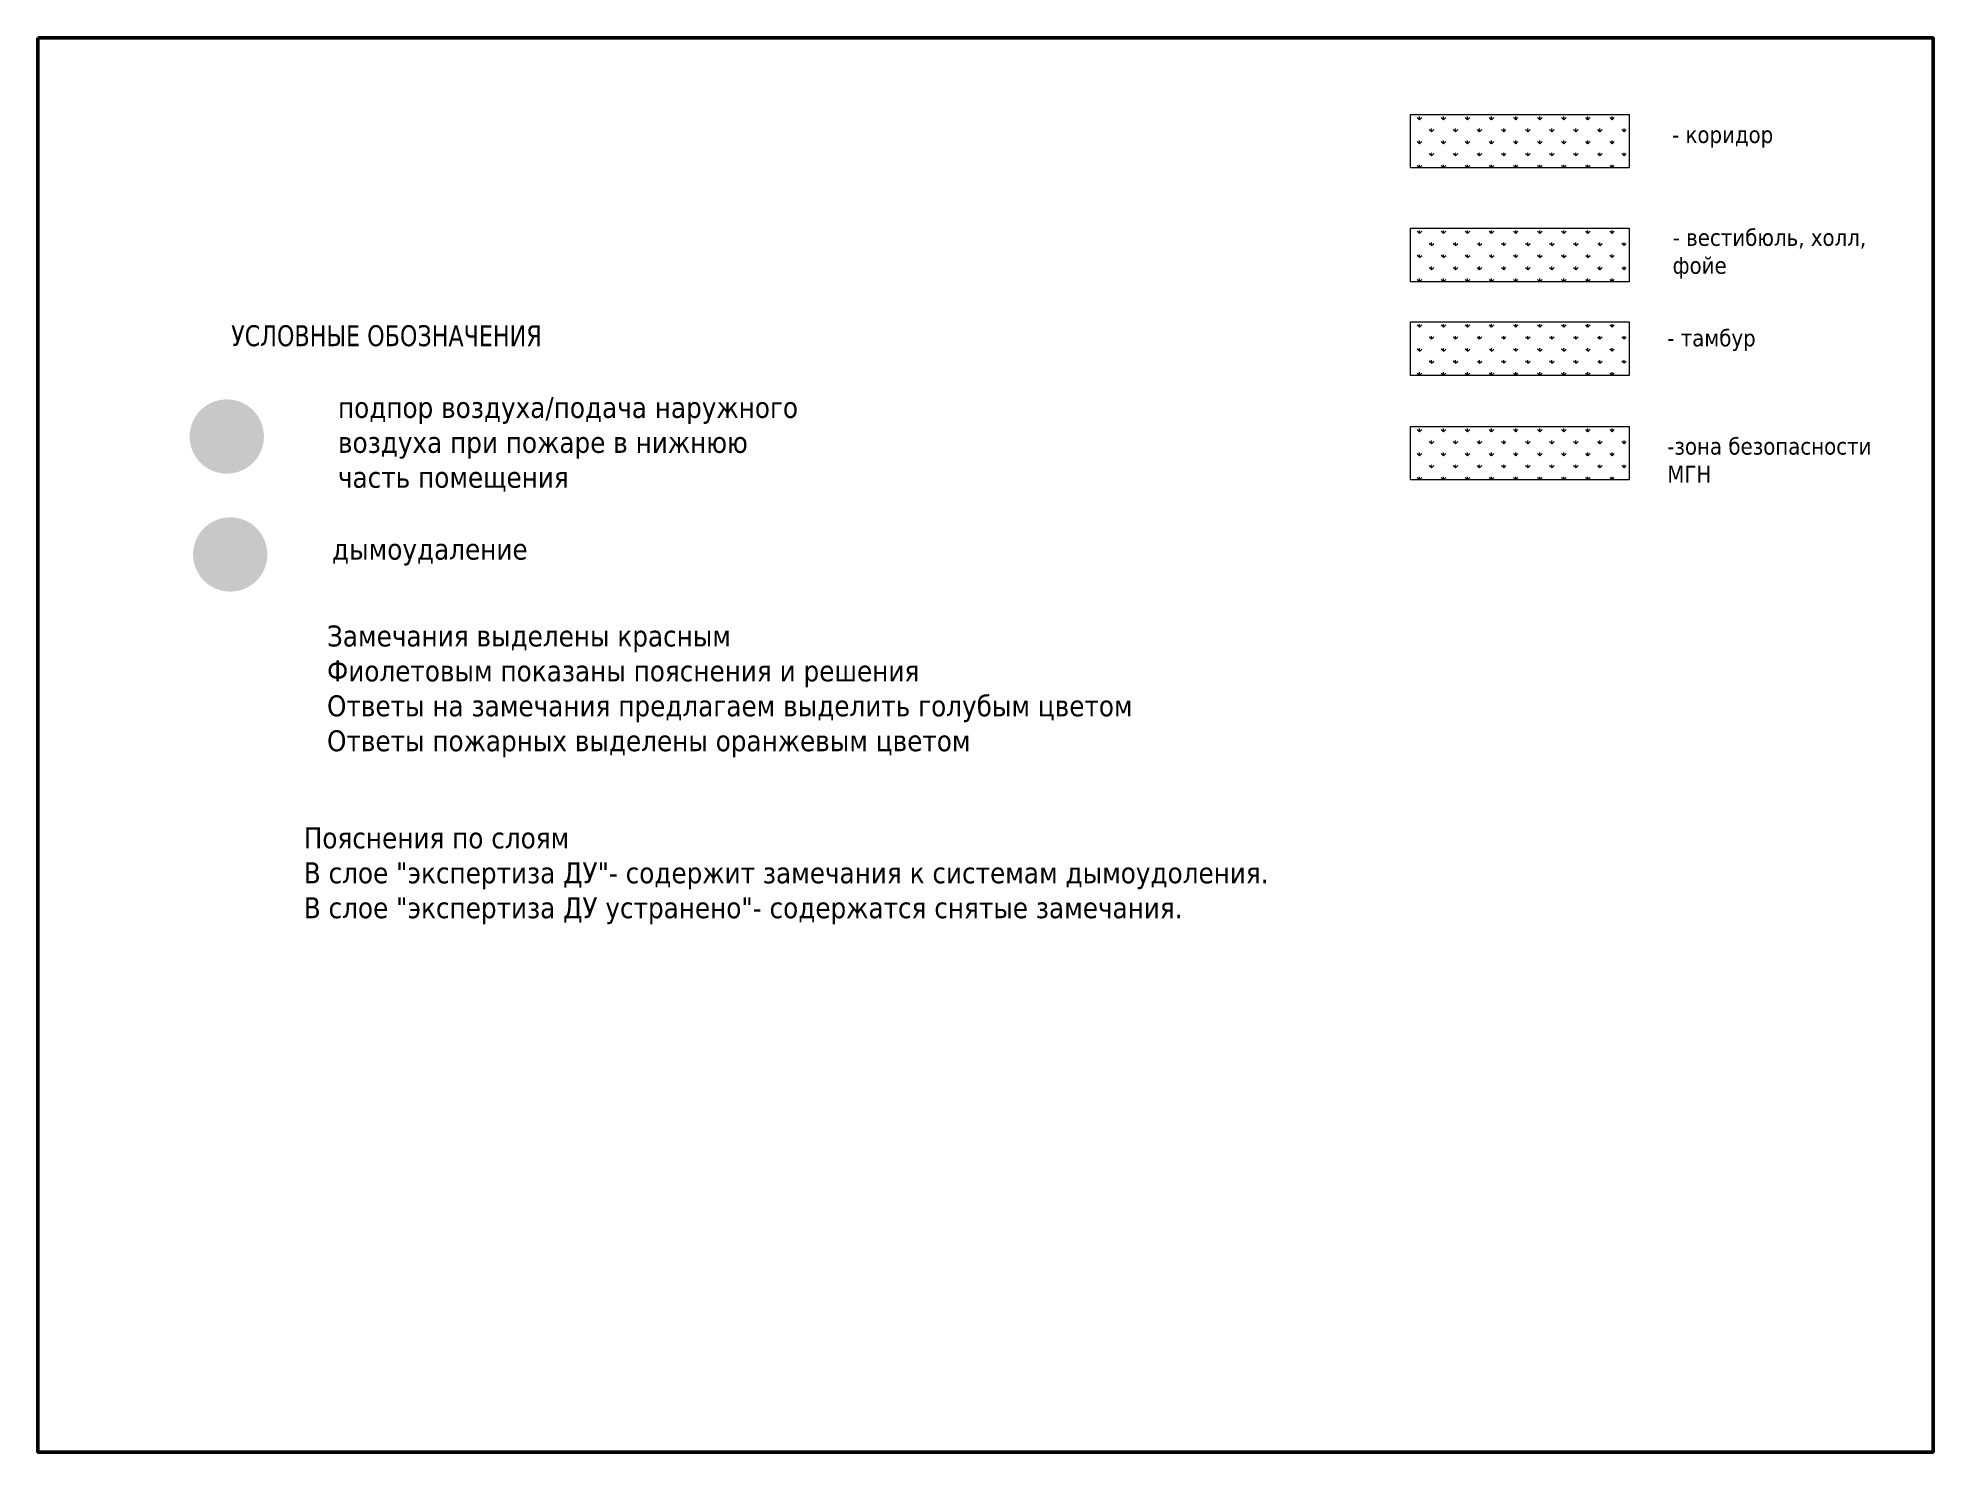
# Model space of a CAD drawing. Header units: millimetres. Extents: x -515342 to 330399, y -224905 to 507333.
# Drawn here: x -195616 to -180637, y 125266 to 136441 of the extents above; entities that cross this region are included whole.
import ezdxf

# ---------------------------------------------------------------- set-up
doc = ezdxf.new("R2010")
doc.units = ezdxf.units.MM
doc.layers.add('экспертиза ДУ', color=1, linetype='Continuous', lineweight=0)
doc.layers.add('экспертиза условные обозначения', color=1, linetype='Continuous', lineweight=0)
doc.styles.add('ЭКСПЕРТИЗА', font='tahoma.ttf')

msp = doc.modelspace()

# ---------------------------------------------------------------- texts
at = {"layer": 'экспертиза условные обозначения', "color": 1, "ltscale": 100, "char_height": 132.418295, "attachment_point": 1}
for s, insert, width in [('{\\fTahoma|b0|i0|c204|p32;- коридор}', (-182699.9648, 135742.7733), 1727.46843), ('{\\fTahoma|b0|i0|c204|p34;- вестибюль, холл, \\Pфойе}', (-182695.0665, 134929.9611), 2874.88981), ('{\\fTahoma|b0|i0|c204|p32;- тамбур}', (-182737.6247, 134135.9992), 1727.46843), ('{\\fTahoma|b0|i0|c204|p34;-зона безопасности МГН}', (-182737.6247, 133280.7124), 1727.46843)]:
    msp.add_mtext(s, dxfattribs=dict(at, insert=insert, width=width))
at = {"layer": 'экспертиза условные обозначения', "ltscale": 100, "insert": (-194088.1998, 134170.4531), "char_height": 165.522868, "width": 13060.842646, "attachment_point": 1, "style": 'ЭКСПЕРТИЗА'}
msp.add_mtext('{\\fTahoma|b0|i0|c204|p32;\\W0.9;\\C9;УСЛОВНЫЕ ОБОЗНАЧЕНИЯ}', dxfattribs=at)
at = {"layer": 'экспертиза условные обозначения', "color": 1, "ltscale": 100, "char_height": 165.522868, "attachment_point": 1, "style": 'ЭКСПЕРТИЗА'}
for s, insert, width in [('подпор воздуха/подача наружного воздуха при пожаре в нижнюю часть помещения ', (-193243.9808, 133603.5656), 3735.37303), ('дымоудаление  ', (-193290.839, 132483.7474), 3640.242005), ('{\\fTahoma|b0|i0|c204|p32;Замечания выделены красным\\P\\C6;Фиолетовым показаны пояснения и решения\\C2;\\P\\C4;Ответы на замечания предлагаем выделить голубым цветом\\P\\C30;Ответы пожарных выделены оранжевым цветом}', (-193330.6111, 131797.6633), 7259.305162), ('{\\C7;Пояснения по слоям\\P}В слое "экспертиза ДУ"- содержит замечания к системам дымоудоления.\\P{\\C3;В слое "экспертиза ДУ устранено"- содержатся снятые замечания.}', (-193514.2362, 130202.1735), 7259.305162)]:
    msp.add_mtext(s, dxfattribs=dict(at, insert=insert, width=width))

# ---------------------------------------------------------------- hatches: boundary and pattern name
at = {"layer": 'экспертиза ДУ', "lineweight": 0}
h = msp.add_hatch(color=5, dxfattribs=at)
edge = h.paths.add_edge_path()
edge.add_arc((-194122.754, 133290.9579), 293.5661, 0, 360)
h = msp.add_hatch(color=30, dxfattribs=at)
edge = h.paths.add_edge_path()
edge.add_arc((-194095.5181, 132359.0251), 293.5661, 0, 360)
at = {"layer": 'экспертиза условные обозначения', "lineweight": 0}
h = msp.add_hatch(dxfattribs=at)
h.set_pattern_fill('GRASS', color=3, scale=5.296732, style=0)
h.set_pattern_definition([(90, (-119150.74, 148256.19), (-95.13202, 95.13202), [25.22569, -165.03835]), (45, (-119150.74, 148256.19), (-95.13202, 95.13202), [25.22569, -109.3113]), (135, (-119150.74, 148256.19), (-95.13202, -95.13202), [25.22569, -109.3113])])
h.paths.add_polyline_path([(-184766.7888, 135835.8997), (-183039.0979, 135835.8997), (-183039.0979, 135413.2345), (-184766.7888, 135413.2345)])
h = msp.add_hatch(dxfattribs=at)
h.set_pattern_fill('GRASS', color=6, scale=5.296732, style=0)
h.set_pattern_definition([(90, (-119150.74, 147356.98), (-95.13202, 95.13202), [25.22569, -165.03835]), (45, (-119150.74, 147356.98), (-95.13202, 95.13202), [25.22569, -109.3113]), (135, (-119150.74, 147356.98), (-95.13202, -95.13202), [25.22569, -109.3113])])
h.paths.add_polyline_path([(-184766.7888, 134936.6873), (-183039.0979, 134936.6873), (-183039.0979, 134514.0221), (-184766.7888, 134514.0221)])
h = msp.add_hatch(dxfattribs=at)
h.set_pattern_fill('GRASS', color=4, scale=5.296732, style=0)
h.set_pattern_definition([(90, (-119150.74, 146616.99), (-95.13202, 95.13202), [25.22569, -165.03835]), (45, (-119150.74, 146616.99), (-95.13202, 95.13202), [25.22569, -109.3113]), (135, (-119150.74, 146616.99), (-95.13202, -95.13202), [25.22569, -109.3113])])
h.paths.add_polyline_path([(-184766.7888, 134196.6938), (-183039.0979, 134196.6938), (-183039.0979, 133774.0285), (-184766.7888, 133774.0285)])
h = msp.add_hatch(dxfattribs=at)
h.set_pattern_fill('GRASS', color=30, scale=5.296732, style=0)
h.set_pattern_definition([(90, (-119150.74, 145790.82), (-95.13202, 95.13202), [25.22569, -165.03835]), (45, (-119150.74, 145790.82), (-95.13202, 95.13202), [25.22569, -109.3113]), (135, (-119150.74, 145790.82), (-95.13202, -95.13202), [25.22569, -109.3113])])
h.paths.add_polyline_path([(-184766.7888, 133370.527), (-183039.0979, 133370.527), (-183039.0979, 132947.8618), (-184766.7888, 132947.8618)])

# ---------------------------------------------------------------- linework, layer by layer
at = {"layer": 'экспертиза условные обозначения', "lineweight": 50, "ltscale": 10000}
msp.add_lwpolyline([(-195615.5371, 136440.6611), (-180636.8672, 136440.6611), (-180636.8672, 125266.4466), (-195615.5371, 125266.4466)], close=True, dxfattribs=at)
msp.add_lwpolyline([(-195615.5371, 136440.6611), (-180636.8672, 136440.6611), (-180636.8672, 125266.4466), (-195615.5371, 125266.4466)], close=True, dxfattribs=at)
at = {"layer": 'экспертиза условные обозначения', "color": 3, "lineweight": 0}
msp.add_lwpolyline([(-184766.7888, 135835.8997), (-183039.0979, 135835.8997), (-183039.0979, 135413.2345), (-184766.7888, 135413.2345)], close=True, dxfattribs=at)
at = {"layer": 'экспертиза условные обозначения', "color": 6, "lineweight": 0}
msp.add_lwpolyline([(-184766.7888, 134936.6873), (-183039.0979, 134936.6873), (-183039.0979, 134514.0221), (-184766.7888, 134514.0221)], close=True, dxfattribs=at)
at = {"layer": 'экспертиза условные обозначения', "color": 4, "lineweight": 0}
msp.add_lwpolyline([(-184766.7888, 134196.6938), (-183039.0979, 134196.6938), (-183039.0979, 133774.0285), (-184766.7888, 133774.0285)], close=True, dxfattribs=at)
at = {"layer": 'экспертиза условные обозначения', "color": 30, "lineweight": 0}
msp.add_lwpolyline([(-184766.7888, 133370.527), (-183039.0979, 133370.527), (-183039.0979, 132947.8618), (-184766.7888, 132947.8618)], close=True, dxfattribs=at)

msp.set_redraw_order([(e.dxf.handle, doc.entitydb.next_handle()) for e in msp.query("TEXT MTEXT ATTDEF DIMENSION ARC_DIMENSION")])  # texts and dimensions are drawn at this point

doc.saveas('drawing.dxf')
